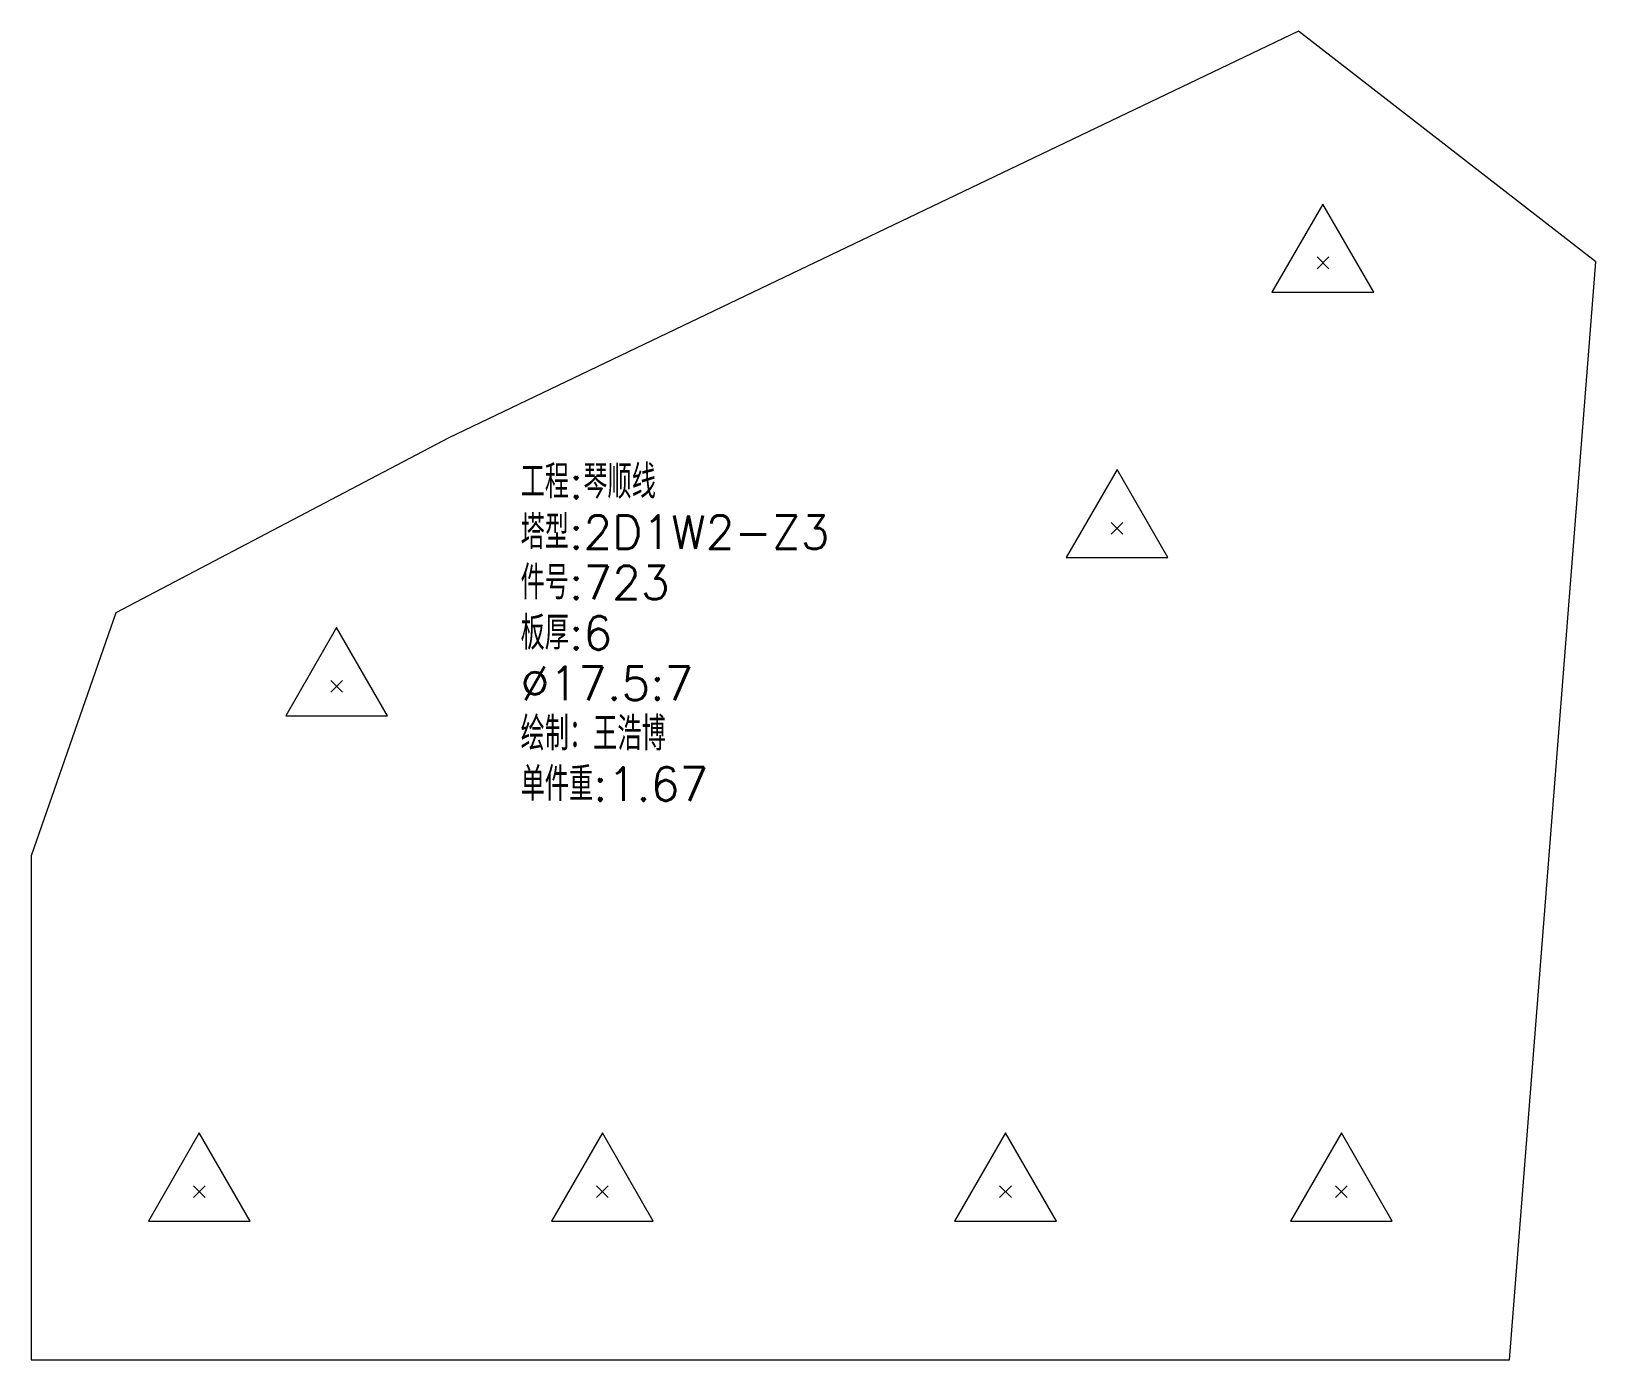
# Model space of a CAD drawing. Extents: x -580 to 8755, y 0 to 14723.
# Drawn here: x 7634.6 to 7867.5, y 6042.4 to 6240.2 of the extents above; entities that cross this region are included whole.
import ezdxf
from ezdxf.enums import TextEntityAlignment as Align

# ---------------------------------------------------------------- set-up
doc = ezdxf.new("R2010")
doc.units = 0
doc.header["$MEASUREMENT"] = 0
doc.layers.add('1', color=7, linetype='CONTINUOUS', lineweight=25)
doc.styles.get("Standard").update_dxf_attribs({"font": 'simplex.shx', "width": 0.7, "height": 3, "bigfont": 'gbhzfs.shx'})

msp = doc.modelspace()

# ---------------------------------------------------------------- texts
at = {"layer": '1', "color": 7, "linetype": 'Continuous', "lineweight": 18}
for s, p in [('工程:琴顺线', (7707.45955, 6169.11247)), ('塔型:2D1W2-Z3', (7707.45955, 6161.61247)), ('件号:723', (7707.45955, 6154.11247)), ('板厚:6', (7707.45955, 6146.61247)), ('%%c17.5:7', (7707.45955, 6139.11247)), ('绘制：王浩博', (7707.45955, 6131.61247)), ('单件重:1.67', (7707.45955, 6124.11247))]:
    msp.add_text(s, height=5, dxfattribs=at).set_placement(p, align=Align.BOTTOM_LEFT)

# ---------------------------------------------------------------- linework, layer by layer
at = {"layer": '1', "color": 7, "linetype": 'Continuous', "lineweight": 18}
for p, q in [((7823.22885, 6240.17254), (7696.76267, 6179.67549)), ((7867.48116, 6205.85442), (7823.22885, 6240.17254)), ((7854.62942, 6042.42081), (7867.48116, 6205.85442)), ((7696.76267, 6179.67549), (7647.19611, 6153.61487)), ((7647.19611, 6153.61487), (7634.62942, 6117.42081)), ((7634.62942, 6117.42081), (7634.62942, 6042.42081)), ((7634.62942, 6042.42081), (7854.62942, 6042.42081))]:
    msp.add_line(p, q, dxfattribs=at)
at = {"layer": '1', "color": 7, "linetype": 'Continuous', "lineweight": 13}
for p, q in [((7826.87353, 6214.45928), (7819.29603, 6201.33428)), ((7834.45103, 6201.33428), (7826.87353, 6214.45928)), ((7825.99853, 6204.83428), (7827.74853, 6206.58428)), ((7827.74853, 6204.83428), (7825.99853, 6206.58428)), ((7819.29603, 6201.33428), (7834.45103, 6201.33428)), ((7796.23236, 6174.94829), (7788.65486, 6161.82329)), ((7803.80986, 6161.82329), (7796.23236, 6174.94829)), ((7795.35736, 6165.32329), (7797.10736, 6167.07329)), ((7797.10736, 6165.32329), (7795.35736, 6167.07329)), ((7788.65486, 6161.82329), (7803.80986, 6161.82329)), ((7680.07312, 6151.40578), (7672.49562, 6138.28078)), ((7687.65062, 6138.28078), (7680.07312, 6151.40578)), ((7679.19812, 6141.78078), (7680.94812, 6143.53078)), ((7680.94812, 6141.78078), (7679.19812, 6143.53078)), ((7672.49562, 6138.28078), (7687.65062, 6138.28078)), ((7659.62942, 6076.17081), (7652.05192, 6063.04581)), ((7667.20692, 6063.04581), (7659.62942, 6076.17081)), ((7719.62942, 6076.17081), (7712.05192, 6063.04581)), ((7727.20692, 6063.04581), (7719.62942, 6076.17081)), ((7779.62942, 6076.17081), (7772.05192, 6063.04581)), ((7787.20692, 6063.04581), (7779.62942, 6076.17081)), ((7829.62942, 6076.17081), (7822.05192, 6063.04581)), ((7837.20692, 6063.04581), (7829.62942, 6076.17081)), ((7658.75442, 6066.54581), (7660.50442, 6068.29581)), ((7660.50442, 6066.54581), (7658.75442, 6068.29581)), ((7718.75442, 6066.54581), (7720.50442, 6068.29581)), ((7720.50442, 6066.54581), (7718.75442, 6068.29581)), ((7778.75442, 6066.54581), (7780.50442, 6068.29581)), ((7780.50442, 6066.54581), (7778.75442, 6068.29581)), ((7828.75442, 6066.54581), (7830.50442, 6068.29581)), ((7830.50442, 6066.54581), (7828.75442, 6068.29581)), ((7652.05192, 6063.04581), (7667.20692, 6063.04581)), ((7712.05192, 6063.04581), (7727.20692, 6063.04581)), ((7772.05192, 6063.04581), (7787.20692, 6063.04581)), ((7822.05192, 6063.04581), (7837.20692, 6063.04581))]:
    msp.add_line(p, q, dxfattribs=at)

msp.set_redraw_order([(e.dxf.handle, doc.entitydb.next_handle()) for e in msp.query("TEXT MTEXT ATTDEF DIMENSION ARC_DIMENSION")])  # texts and dimensions are drawn at this point

doc.saveas('drawing.dxf')
